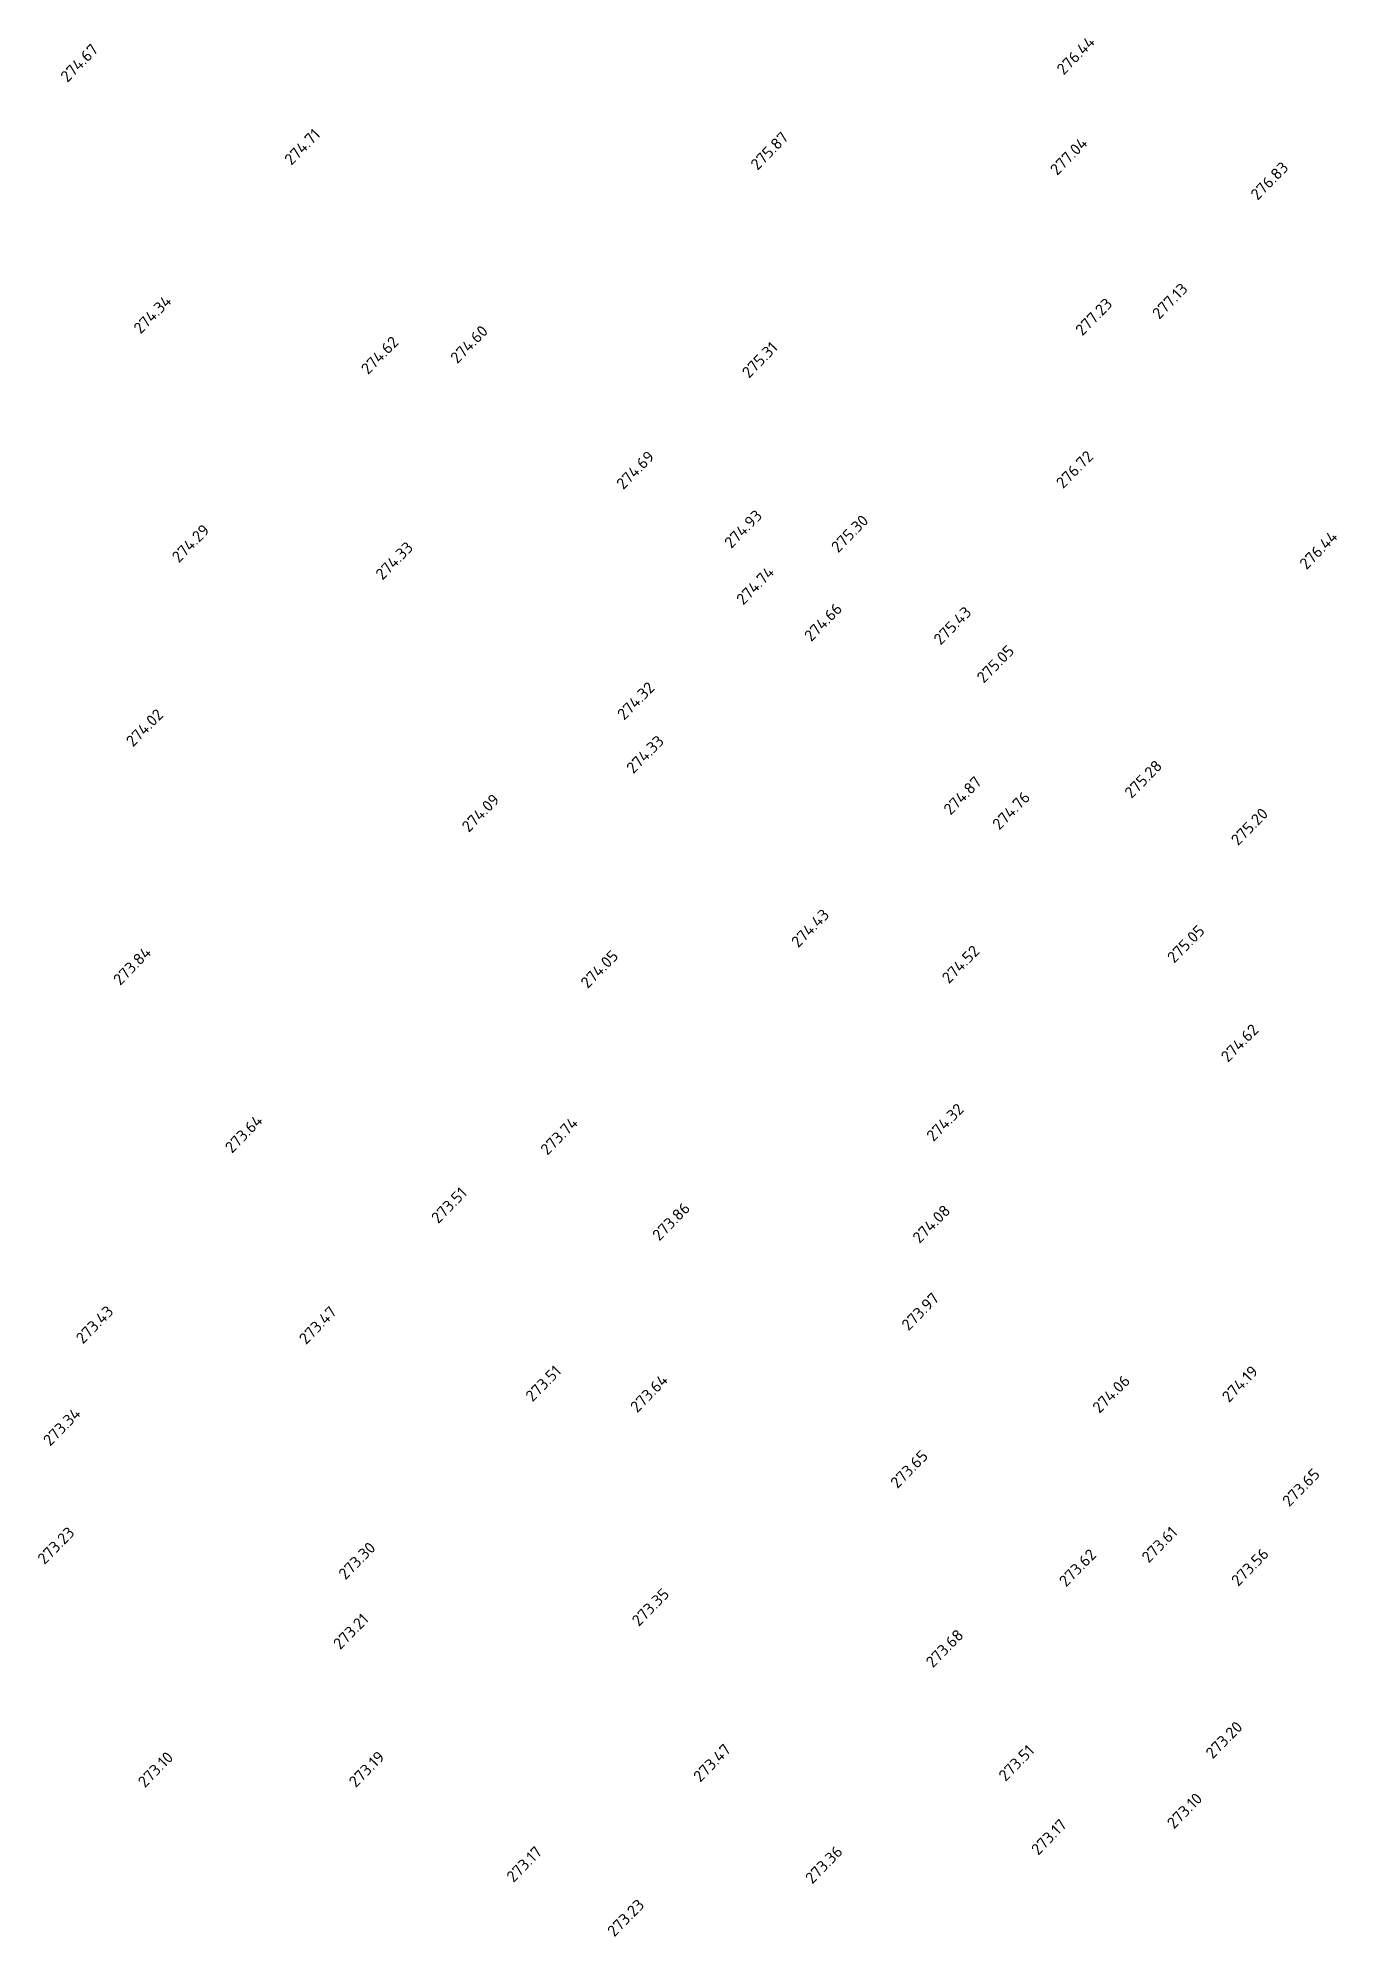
# Model space of a CAD drawing. Header units: metres. Extents: x 36952 to 37839, y 34980 to 35683.
# Drawn here: x 37722.3 to 37837.1, y 35392.5 to 35560.3 of the extents above; entities that cross this region are included whole.
import ezdxf

# ---------------------------------------------------------------- set-up
doc = ezdxf.new("R2010")
doc.units = ezdxf.units.M
doc.header["$LTSCALE"] = 5
doc.layers.add('Отметки', color=7, linetype='Continuous')
doc.styles.get("Standard").update_dxf_attribs({"font": 'simplex.shx'})

msp = doc.modelspace()

# ---------------------------------------------------------------- texts
at = {"layer": 'Отметки', "color": 7}
for s, p in [('274.67', (37724.9, 35556.29, 274.67)), ('276.44', (37812.9, 35556.94, 276.44)), ('274.71', (37744.68, 35548.96, 274.71)), ('275.87', (37785.86, 35548.52, 275.87)), ('277.04', (37812.32, 35548.07, 277.04)), ('276.83', (37830.03, 35545.87, 276.83)), ('274.34', (37731.36, 35534.06, 274.34)), ('277.13', (37821.34, 35535.36, 277.13)), ('277.23', (37814.55, 35533.9, 277.23)), ('274.60', (37759.34, 35531.44, 274.6)), ('274.62', (37751.45, 35530.47, 274.62)), ('275.31', (37785.1, 35530.15, 275.31)), ('274.69', (37774, 35520.31, 274.69)), ('276.72', (37812.85, 35520.4, 276.72)), ('274.29', (37734.74, 35513.85, 274.29)), ('274.93', (37783.54, 35515.11, 274.93)), ('275.30', (37792.98, 35514.73, 275.3)), ('274.33', (37752.73, 35512.32, 274.33)), ('276.44', (37834.35, 35513.24, 276.44)), ('274.74', (37784.6, 35510.11, 274.74)), ('274.66', (37790.6, 35506.88, 274.66)), ('275.43', (37802.03, 35506.58, 275.43)), ('275.05', (37805.84, 35503.2, 275.05)), ('274.32', (37774.08, 35499.95, 274.32)), ('274.02', (37730.69, 35497.58, 274.02)), ('274.33', (37774.89, 35495.21, 274.33)), ('275.28', (37818.89, 35493.02, 275.28)), ('274.87', (37802.91, 35491.56, 274.87)), ('274.76', (37807.22, 35490.24, 274.76)), ('274.09', (37760.35, 35490.03, 274.09)), ('275.20', (37828.3, 35488.85, 275.2)), ('274.43', (37789.45, 35479.84, 274.43)), ('275.05', (37822.66, 35478.47, 275.05)), ('273.84', (37729.56, 35476.51, 273.84)), ('274.05', (37770.85, 35476.23, 274.05)), ('274.52', (37802.76, 35476.66, 274.52)), ('274.62', (37827.41, 35469.71, 274.62)), ('274.32', (37801.39, 35462.71, 274.32)), ('273.64', (37739.43, 35461.68, 273.64)), ('273.74', (37767.3, 35461.5, 273.74)), ('273.51', (37757.65, 35455.46, 273.51)), ('273.86', (37777.18, 35453.93, 273.86)), ('274.08', (37800.17, 35453.71, 274.08)), ('273.97', (37799.2, 35446, 273.97)), ('273.43', (37726.26, 35444.83, 273.43)), ('273.47', (37745.97, 35444.78, 273.47)), ('273.51', (37765.98, 35439.72, 273.51)), ('273.64', (37775.23, 35438.76, 273.64)), ('274.06', (37816.06, 35438.7, 274.06)), ('274.19', (37827.5, 35439.66, 274.19)), ('273.34', (37723.37, 35435.81, 273.34)), ('273.65', (37798.21, 35432.06, 273.65)), ('273.65', (37832.83, 35430.45, 273.65)), ('273.23', (37722.87, 35425.34, 273.23)), ('273.61', (37820.41, 35425.48, 273.61)), ('273.30', (37749.46, 35424, 273.3)), ('273.62', (37813.11, 35423.37, 273.62)), ('273.56', (37828.32, 35423.42, 273.56)), ('273.35', (37775.37, 35419.88, 273.35)), ('273.21', (37748.99, 35417.83, 273.21)), ('273.68', (37801.34, 35416.22, 273.68)), ('273.20', (37826.06, 35408.18, 273.2)), ('273.10', (37731.74, 35405.63, 273.1)), ('273.19', (37750.37, 35405.64, 273.19)), ('273.47', (37780.8, 35406.12, 273.47)), ('273.51', (37807.77, 35406.19, 273.51)), ('273.10', (37822.64, 35401.99, 273.1)), ('273.17', (37810.65, 35399.66, 273.17)), ('273.17', (37764.3, 35397.26, 273.17)), ('273.36', (37790.69, 35397.13, 273.36)), ('273.23', (37773.2, 35392.45, 273.23))]:
    msp.add_text(s, height=1, rotation=45.4189, dxfattribs=at).set_placement(p)

doc.saveas('drawing.dxf')
